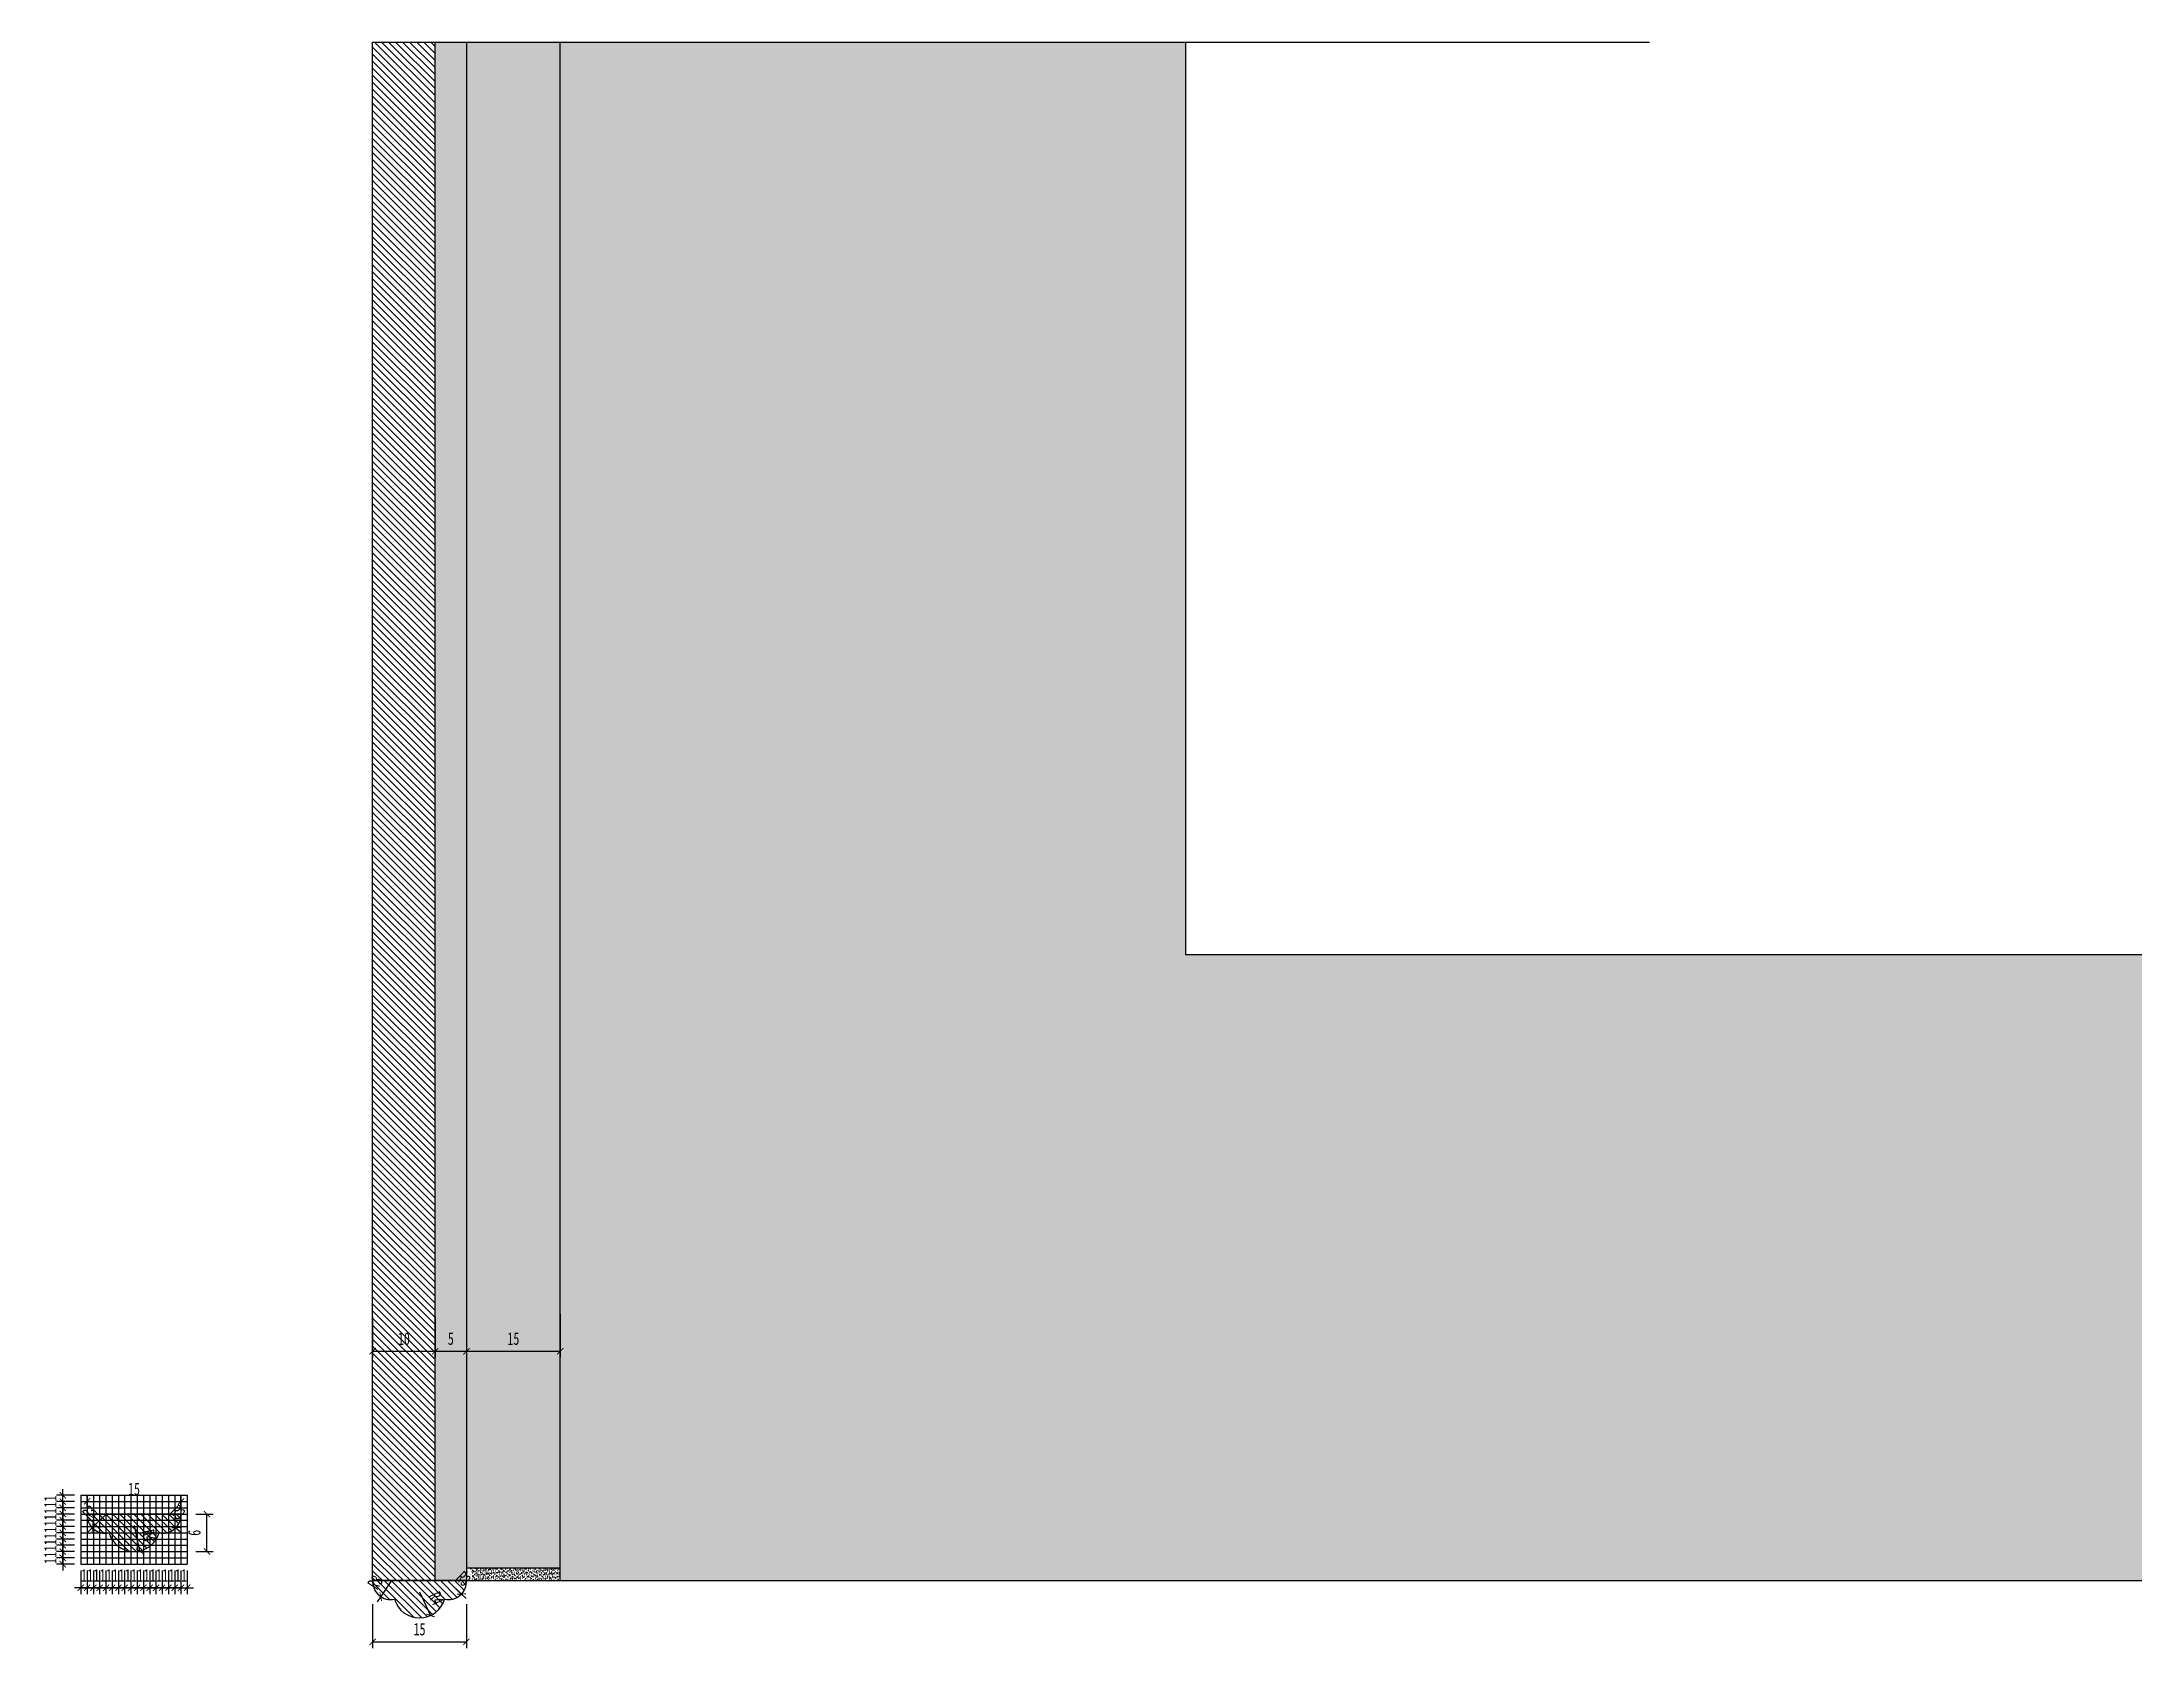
# Model space of a CAD drawing. Header units: millimetres. Extents: x 161920 to 181521, y -136232 to -127655.
# Drawn here: x 169614.1 to 169949.9, y -136229.3 to -135972.5 of the extents above; entities that cross this region are included whole.
import ezdxf

# ---------------------------------------------------------------- set-up
doc = ezdxf.new("R2010")
doc.units = ezdxf.units.MM
doc.header["$LTSCALE"] = 10
doc.header["$PDMODE"] = 3
for name, color, linetype in [('0BZ', 8, 'Continuous'), ('2TC', 8, 'Continuous'), ('4-Wide(立面宽线)', 4, 'Continuous'), ('A-土建墙（含管井、立管）', 6, 'Continuous'), ('P-完成面', 3, 'Continuous')]:
    doc.layers.add(name, color=color, linetype=linetype)
doc.styles.add('DIM', font='SimSun.ttf', dxfattribs={"width": 0.7})
doc.dimstyles.new('1', dxfattribs={"dimtxt": 2, "dimasz": 1, "dimexe": 1, "dimexo": 1, "dimgap": 1, "dimtad": 1, "dimdec": 0, "dimzin": 0, "dimdsep": 46, "dimtxsty": 'DIM', "dimblk": 'ARCHTICK', "dimcen": 0, "dimclrd": 5, "dimclre": 5, "dimclrt": 35, "dimadec": 0, "dimazin": 0, "dimtfac": 0.5, "dimtdec": 0, "dimtix": 1, "dimtmove": 2, "dimatfit": 2, "dimldrblk": 'A', "dimfxl": 0, "dimtolj": 1, "dimtzin": 0, "dimlwd": -1, "dimlwe": -1, "dimarcsym": 0})

msp = doc.modelspace()

# ---------------------------------------------------------------- blocks, each defined once
blk = doc.blocks.new('_ArchTick')
at = {"color": 0, "linetype": 'ByBlock', "const_width": 0.15}
blk.add_lwpolyline([(-0.5, -0.5), (0.5, 0.5)], dxfattribs=at)
blk = doc.blocks.new('*D402')
at = {"layer": '4-Wide(立面宽线)', "color": 5, "ltscale": 0.15}
for p, q in [((169666.98, -136176.35), (169666.98, -136182.84)), ((169676.98, -136176.35), (169676.98, -136182.84)), ((169666.98, -136181.84), (169676.98, -136181.84))]:
    blk.add_line(p, q, dxfattribs=at)
at = {"layer": 'Defpoints', "color": 0, "ltscale": 0.15}
for p in [(169666.98, -136175.35), (169676.98, -136175.35), (169676.98, -136181.84)]:
    blk.add_point(p, dxfattribs=at)
at = {"layer": '4-Wide(立面宽线)', "color": 5, "ltscale": 0.15, "rotation": 180}
blk.add_blockref('_ArchTick', (169666.98, -136181.84), dxfattribs=at)
at = {"layer": '4-Wide(立面宽线)', "color": 5, "ltscale": 0.15}
blk.add_blockref('_ArchTick', (169676.98, -136181.84), dxfattribs=at)
at = {"layer": '4-Wide(立面宽线)', "color": 35, "ltscale": 0.15, "insert": (169671.98, -136179.84), "char_height": 2, "attachment_point": 5, "style": 'DIM'}
blk.add_mtext('\\A1;10', dxfattribs=at)
blk = doc.blocks.new('A')
for p, q in [((-0.37, 0), (-2.13, 0)), ((-1.44, 1.15), (-1.09, 1.44)), ((-1.44, 1.15), (-0.37, 0)), ((-1.44, -1.15), (-0.37, 0)), ((-1.09, 1.44), (0, 0)), ((-1.09, -1.44), (0, 0)), ((-1.44, -1.15), (-1.09, -1.44))]:
    blk.add_line(p, q)
for points in [[(-1.44, 1.15), (-1.09, 1.44), (-0.37, 0), (0, 0)], [(-1.44, -1.15), (-1.09, -1.44), (-0.37, 0), (0, 0)]]:
    blk.add_solid(points)
blk = doc.blocks.new('*D403')
at = {"layer": '4-Wide(立面宽线)', "color": 5, "ltscale": 0.15}
for p, q in [((169676.98, -136176.35), (169676.98, -136182.84)), ((169681.98, -136175.84), (169681.98, -136182.84)), ((169676.98, -136181.84), (169681.98, -136181.84))]:
    blk.add_line(p, q, dxfattribs=at)
at = {"layer": 'Defpoints', "color": 0, "ltscale": 0.15}
for p in [(169676.98, -136175.35), (169681.98, -136172.49), (169681.98, -136181.84)]:
    blk.add_point(p, dxfattribs=at)
at = {"layer": '4-Wide(立面宽线)', "color": 5, "ltscale": 0.15, "rotation": 180}
blk.add_blockref('_ArchTick', (169676.98, -136181.84), dxfattribs=at)
at = {"layer": '4-Wide(立面宽线)', "color": 5, "ltscale": 0.15}
blk.add_blockref('_ArchTick', (169681.98, -136181.84), dxfattribs=at)
at = {"layer": '4-Wide(立面宽线)', "color": 35, "ltscale": 0.15, "insert": (169679.48, -136179.84), "char_height": 2, "attachment_point": 5, "style": 'DIM'}
blk.add_mtext('\\A1;5', dxfattribs=at)
blk = doc.blocks.new('*D404')
at = {"layer": '4-Wide(立面宽线)', "color": 5, "ltscale": 0.15}
for p, q in [((169681.98, -136175.84), (169681.98, -136182.84)), ((169696.98, -136175.84), (169696.98, -136182.84)), ((169681.98, -136181.84), (169696.98, -136181.84))]:
    blk.add_line(p, q, dxfattribs=at)
at = {"layer": 'Defpoints', "color": 0, "ltscale": 0.15}
for p in [(169696.98, -136170.8, 0), (169681.98, -136172.49), (169696.98, -136181.84)]:
    blk.add_point(p, dxfattribs=at)
at = {"layer": '4-Wide(立面宽线)', "color": 5, "ltscale": 0.15, "rotation": 180}
blk.add_blockref('_ArchTick', (169681.98, -136181.84), dxfattribs=at)
at = {"layer": '4-Wide(立面宽线)', "color": 5, "ltscale": 0.15}
blk.add_blockref('_ArchTick', (169696.98, -136181.84), dxfattribs=at)
at = {"layer": '4-Wide(立面宽线)', "color": 35, "ltscale": 0.15, "insert": (169689.48, -136179.84), "char_height": 2, "attachment_point": 5, "style": 'DIM'}
blk.add_mtext('\\A1;15', dxfattribs=at)
blk = doc.blocks.new('*D405')
at = {"layer": '4-Wide(立面宽线)', "color": 5, "ltscale": 0.15}
blk.add_line((169674.48, -136220.33), (169676.25, -136224.1), dxfattribs=at)
at = {"layer": 'Defpoints', "color": 0, "ltscale": 0.15}
for p in [(169674.48, -136220.33), (169676.25, -136224.1)]:
    blk.add_point(p, dxfattribs=at)
at = {"layer": '4-Wide(立面宽线)', "color": 5, "ltscale": 0.15, "rotation": 295.1565885742826}
blk.add_blockref('_ArchTick', (169676.25, -136224.1), dxfattribs=at)
at = {"layer": '4-Wide(立面宽线)', "color": 35, "ltscale": 0.15, "insert": (169677.17, -136221.36), "char_height": 2, "attachment_point": 5, "rotation": 295.1566, "style": 'DIM'}
blk.add_mtext('\\A1;R4', dxfattribs=at)
blk = doc.blocks.new('*D406')
at = {"layer": '4-Wide(立面宽线)', "color": 5, "ltscale": 0.15}
for p, q in [((169679.09, -136218.67), (169681.19, -136220.66)), ((169681.19, -136220.66), (169681.91, -136221.35))]:
    blk.add_line(p, q, dxfattribs=at)
at = {"layer": 'Defpoints', "color": 0, "ltscale": 0.15}
for p in [(169679.09, -136218.67), (169681.19, -136220.66)]:
    blk.add_point(p, dxfattribs=at)
at = {"layer": '4-Wide(立面宽线)', "color": 5, "ltscale": 0.15, "rotation": 136.3955925820161}
blk.add_blockref('_ArchTick', (169681.19, -136220.66), dxfattribs=at)
at = {"layer": '4-Wide(立面宽线)', "color": 35, "ltscale": 0.15, "insert": (169681.52, -136218.22), "char_height": 2, "attachment_point": 5, "rotation": 316.3956, "style": 'DIM'}
blk.add_mtext('\\A1;R3', dxfattribs=at)
blk = doc.blocks.new('*D407')
at = {"layer": '4-Wide(立面宽线)', "color": 5, "ltscale": 0.15}
for p, q in [((169669.87, -136218.67), (169668.27, -136221.08)), ((169668.27, -136221.08), (169667.72, -136221.92))]:
    blk.add_line(p, q, dxfattribs=at)
at = {"layer": 'Defpoints', "color": 0, "ltscale": 0.15}
for p in [(169669.87, -136218.67), (169668.27, -136221.08)]:
    blk.add_point(p, dxfattribs=at)
at = {"layer": '4-Wide(立面宽线)', "color": 5, "ltscale": 0.15, "rotation": 56.58104784429342}
blk.add_blockref('_ArchTick', (169668.27, -136221.08), dxfattribs=at)
at = {"layer": '4-Wide(立面宽线)', "color": 35, "ltscale": 0.15, "insert": (169667.4, -136218.77), "char_height": 2, "attachment_point": 5, "rotation": 56.581, "style": 'DIM'}
blk.add_mtext('\\A1;R3', dxfattribs=at)
blk = doc.blocks.new('*D408')
at = {"layer": '4-Wide(立面宽线)', "color": 5, "ltscale": 0.15}
for p, q in [((169666.98, -136222.29), (169666.98, -136229.29)), ((169681.98, -136222.29), (169681.98, -136229.29)), ((169666.98, -136228.29), (169681.98, -136228.29))]:
    blk.add_line(p, q, dxfattribs=at)
at = {"layer": 'Defpoints', "color": 0, "ltscale": 0.15}
for p in [(169666.98, -136218.49), (169681.98, -136218.49), (169681.98, -136228.29)]:
    blk.add_point(p, dxfattribs=at)
at = {"layer": '4-Wide(立面宽线)', "color": 5, "ltscale": 0.15, "rotation": 180}
blk.add_blockref('_ArchTick', (169666.98, -136228.29), dxfattribs=at)
at = {"layer": '4-Wide(立面宽线)', "color": 5, "ltscale": 0.15}
blk.add_blockref('_ArchTick', (169681.98, -136228.29), dxfattribs=at)
at = {"layer": '4-Wide(立面宽线)', "color": 35, "ltscale": 0.15, "insert": (169674.48, -136226.29), "char_height": 2, "attachment_point": 5, "style": 'DIM'}
blk.add_mtext('\\A1;15', dxfattribs=at)
blk = doc.blocks.new('*D409')
at = {"layer": '4-Wide(立面宽线)', "color": 5, "ltscale": 0.15}
for p, q in [((169620.33, -136216.87), (169620.33, -136220.66)), ((169621.33, -136216.87), (169621.33, -136220.66)), ((169620.33, -136219.66), (169619.33, -136219.66)), ((169620.33, -136219.66), (169621.33, -136219.66)), ((169621.33, -136219.66), (169622.33, -136219.66))]:
    blk.add_line(p, q, dxfattribs=at)
at = {"layer": 'Defpoints', "color": 0, "ltscale": 0.15}
for p in [(169620.33, -136215.87), (169621.33, -136215.87), (169621.33, -136219.66)]:
    blk.add_point(p, dxfattribs=at)
at = {"layer": '4-Wide(立面宽线)', "color": 5, "ltscale": 0.15}
blk.add_blockref('_ArchTick', (169620.33, -136219.66), dxfattribs=at)
at = {"layer": '4-Wide(立面宽线)', "color": 5, "ltscale": 0.15, "rotation": 180}
blk.add_blockref('_ArchTick', (169621.33, -136219.66), dxfattribs=at)
at = {"layer": '4-Wide(立面宽线)', "color": 35, "ltscale": 0.15, "insert": (169620.83, -136217.66), "char_height": 2, "attachment_point": 5, "style": 'DIM'}
blk.add_mtext('\\A1;1', dxfattribs=at)
blk = doc.blocks.new('*D410')
at = {"layer": '4-Wide(立面宽线)', "color": 5, "ltscale": 0.15}
for p, q in [((169621.33, -136216.87), (169621.33, -136220.66)), ((169622.33, -136216.87), (169622.33, -136220.66)), ((169621.33, -136219.66), (169620.33, -136219.66)), ((169621.33, -136219.66), (169622.33, -136219.66)), ((169622.33, -136219.66), (169623.33, -136219.66))]:
    blk.add_line(p, q, dxfattribs=at)
at = {"layer": 'Defpoints', "color": 0, "ltscale": 0.15}
for p in [(169621.33, -136215.87), (169622.33, -136215.87), (169622.33, -136219.66)]:
    blk.add_point(p, dxfattribs=at)
at = {"layer": '4-Wide(立面宽线)', "color": 5, "ltscale": 0.15}
blk.add_blockref('_ArchTick', (169621.33, -136219.66), dxfattribs=at)
at = {"layer": '4-Wide(立面宽线)', "color": 5, "ltscale": 0.15, "rotation": 180}
blk.add_blockref('_ArchTick', (169622.33, -136219.66), dxfattribs=at)
at = {"layer": '4-Wide(立面宽线)', "color": 35, "ltscale": 0.15, "insert": (169621.83, -136217.66), "char_height": 2, "attachment_point": 5, "style": 'DIM'}
blk.add_mtext('\\A1;1', dxfattribs=at)
blk = doc.blocks.new('*D411')
at = {"layer": '4-Wide(立面宽线)', "color": 5, "ltscale": 0.15}
for p, q in [((169622.33, -136216.87), (169622.33, -136220.66)), ((169623.33, -136216.87), (169623.33, -136220.66)), ((169622.33, -136219.66), (169621.33, -136219.66)), ((169622.33, -136219.66), (169623.33, -136219.66)), ((169623.33, -136219.66), (169624.33, -136219.66))]:
    blk.add_line(p, q, dxfattribs=at)
at = {"layer": 'Defpoints', "color": 0, "ltscale": 0.15}
for p in [(169622.33, -136215.87), (169623.33, -136215.87), (169623.33, -136219.66)]:
    blk.add_point(p, dxfattribs=at)
at = {"layer": '4-Wide(立面宽线)', "color": 5, "ltscale": 0.15}
blk.add_blockref('_ArchTick', (169622.33, -136219.66), dxfattribs=at)
at = {"layer": '4-Wide(立面宽线)', "color": 5, "ltscale": 0.15, "rotation": 180}
blk.add_blockref('_ArchTick', (169623.33, -136219.66), dxfattribs=at)
at = {"layer": '4-Wide(立面宽线)', "color": 35, "ltscale": 0.15, "insert": (169622.83, -136217.66), "char_height": 2, "attachment_point": 5, "style": 'DIM'}
blk.add_mtext('\\A1;1', dxfattribs=at)
blk = doc.blocks.new('*D412')
at = {"layer": '4-Wide(立面宽线)', "color": 5, "ltscale": 0.15}
for p, q in [((169623.33, -136216.87), (169623.33, -136220.66)), ((169624.33, -136216.87), (169624.33, -136220.66)), ((169623.33, -136219.66), (169622.33, -136219.66)), ((169623.33, -136219.66), (169624.33, -136219.66)), ((169624.33, -136219.66), (169625.33, -136219.66))]:
    blk.add_line(p, q, dxfattribs=at)
at = {"layer": 'Defpoints', "color": 0, "ltscale": 0.15}
for p in [(169623.33, -136215.87), (169624.33, -136215.87), (169624.33, -136219.66)]:
    blk.add_point(p, dxfattribs=at)
at = {"layer": '4-Wide(立面宽线)', "color": 5, "ltscale": 0.15}
blk.add_blockref('_ArchTick', (169623.33, -136219.66), dxfattribs=at)
at = {"layer": '4-Wide(立面宽线)', "color": 5, "ltscale": 0.15, "rotation": 180}
blk.add_blockref('_ArchTick', (169624.33, -136219.66), dxfattribs=at)
at = {"layer": '4-Wide(立面宽线)', "color": 35, "ltscale": 0.15, "insert": (169623.83, -136217.66), "char_height": 2, "attachment_point": 5, "style": 'DIM'}
blk.add_mtext('\\A1;1', dxfattribs=at)
blk = doc.blocks.new('*D413')
at = {"layer": '4-Wide(立面宽线)', "color": 5, "ltscale": 0.15}
for p, q in [((169624.33, -136216.87), (169624.33, -136220.66)), ((169625.33, -136216.87), (169625.33, -136220.66)), ((169624.33, -136219.66), (169623.33, -136219.66)), ((169624.33, -136219.66), (169625.33, -136219.66)), ((169625.33, -136219.66), (169626.33, -136219.66))]:
    blk.add_line(p, q, dxfattribs=at)
at = {"layer": 'Defpoints', "color": 0, "ltscale": 0.15}
for p in [(169624.33, -136215.87), (169625.33, -136215.87), (169625.33, -136219.66)]:
    blk.add_point(p, dxfattribs=at)
at = {"layer": '4-Wide(立面宽线)', "color": 5, "ltscale": 0.15}
blk.add_blockref('_ArchTick', (169624.33, -136219.66), dxfattribs=at)
at = {"layer": '4-Wide(立面宽线)', "color": 5, "ltscale": 0.15, "rotation": 180}
blk.add_blockref('_ArchTick', (169625.33, -136219.66), dxfattribs=at)
at = {"layer": '4-Wide(立面宽线)', "color": 35, "ltscale": 0.15, "insert": (169624.83, -136217.66), "char_height": 2, "attachment_point": 5, "style": 'DIM'}
blk.add_mtext('\\A1;1', dxfattribs=at)
blk = doc.blocks.new('*D414')
at = {"layer": '4-Wide(立面宽线)', "color": 5, "ltscale": 0.15}
for p, q in [((169625.33, -136216.87), (169625.33, -136220.66)), ((169626.33, -136216.87), (169626.33, -136220.66)), ((169625.33, -136219.66), (169624.33, -136219.66)), ((169625.33, -136219.66), (169626.33, -136219.66)), ((169626.33, -136219.66), (169627.33, -136219.66))]:
    blk.add_line(p, q, dxfattribs=at)
at = {"layer": 'Defpoints', "color": 0, "ltscale": 0.15}
for p in [(169625.33, -136215.87), (169626.33, -136215.87), (169626.33, -136219.66)]:
    blk.add_point(p, dxfattribs=at)
at = {"layer": '4-Wide(立面宽线)', "color": 5, "ltscale": 0.15}
blk.add_blockref('_ArchTick', (169625.33, -136219.66), dxfattribs=at)
at = {"layer": '4-Wide(立面宽线)', "color": 5, "ltscale": 0.15, "rotation": 180}
blk.add_blockref('_ArchTick', (169626.33, -136219.66), dxfattribs=at)
at = {"layer": '4-Wide(立面宽线)', "color": 35, "ltscale": 0.15, "insert": (169625.83, -136217.66), "char_height": 2, "attachment_point": 5, "style": 'DIM'}
blk.add_mtext('\\A1;1', dxfattribs=at)
blk = doc.blocks.new('*D415')
at = {"layer": '4-Wide(立面宽线)', "color": 5, "ltscale": 0.15}
for p, q in [((169626.33, -136216.87), (169626.33, -136220.66)), ((169627.33, -136216.87), (169627.33, -136220.66)), ((169626.33, -136219.66), (169625.33, -136219.66)), ((169626.33, -136219.66), (169627.33, -136219.66)), ((169627.33, -136219.66), (169628.33, -136219.66))]:
    blk.add_line(p, q, dxfattribs=at)
at = {"layer": 'Defpoints', "color": 0, "ltscale": 0.15}
for p in [(169626.33, -136215.87), (169627.33, -136215.87), (169627.33, -136219.66)]:
    blk.add_point(p, dxfattribs=at)
at = {"layer": '4-Wide(立面宽线)', "color": 5, "ltscale": 0.15}
blk.add_blockref('_ArchTick', (169626.33, -136219.66), dxfattribs=at)
at = {"layer": '4-Wide(立面宽线)', "color": 5, "ltscale": 0.15, "rotation": 180}
blk.add_blockref('_ArchTick', (169627.33, -136219.66), dxfattribs=at)
at = {"layer": '4-Wide(立面宽线)', "color": 35, "ltscale": 0.15, "insert": (169626.83, -136217.66), "char_height": 2, "attachment_point": 5, "style": 'DIM'}
blk.add_mtext('\\A1;1', dxfattribs=at)
blk = doc.blocks.new('*D416')
at = {"layer": '4-Wide(立面宽线)', "color": 5, "ltscale": 0.15}
for p, q in [((169627.33, -136216.87), (169627.33, -136220.66)), ((169628.33, -136216.87), (169628.33, -136220.66)), ((169627.33, -136219.66), (169626.33, -136219.66)), ((169627.33, -136219.66), (169628.33, -136219.66)), ((169628.33, -136219.66), (169629.33, -136219.66))]:
    blk.add_line(p, q, dxfattribs=at)
at = {"layer": 'Defpoints', "color": 0, "ltscale": 0.15}
for p in [(169627.33, -136215.87), (169628.33, -136215.87), (169628.33, -136219.66)]:
    blk.add_point(p, dxfattribs=at)
at = {"layer": '4-Wide(立面宽线)', "color": 5, "ltscale": 0.15}
blk.add_blockref('_ArchTick', (169627.33, -136219.66), dxfattribs=at)
at = {"layer": '4-Wide(立面宽线)', "color": 5, "ltscale": 0.15, "rotation": 180}
blk.add_blockref('_ArchTick', (169628.33, -136219.66), dxfattribs=at)
at = {"layer": '4-Wide(立面宽线)', "color": 35, "ltscale": 0.15, "insert": (169627.83, -136217.66), "char_height": 2, "attachment_point": 5, "style": 'DIM'}
blk.add_mtext('\\A1;1', dxfattribs=at)
blk = doc.blocks.new('*D417')
at = {"layer": '4-Wide(立面宽线)', "color": 5, "ltscale": 0.15}
for p, q in [((169628.33, -136216.87), (169628.33, -136220.66)), ((169629.33, -136216.87), (169629.33, -136220.66)), ((169628.33, -136219.66), (169627.33, -136219.66)), ((169628.33, -136219.66), (169629.33, -136219.66)), ((169629.33, -136219.66), (169630.33, -136219.66))]:
    blk.add_line(p, q, dxfattribs=at)
at = {"layer": 'Defpoints', "color": 0, "ltscale": 0.15}
for p in [(169628.33, -136215.87), (169629.33, -136215.87), (169629.33, -136219.66)]:
    blk.add_point(p, dxfattribs=at)
at = {"layer": '4-Wide(立面宽线)', "color": 5, "ltscale": 0.15}
blk.add_blockref('_ArchTick', (169628.33, -136219.66), dxfattribs=at)
at = {"layer": '4-Wide(立面宽线)', "color": 5, "ltscale": 0.15, "rotation": 180}
blk.add_blockref('_ArchTick', (169629.33, -136219.66), dxfattribs=at)
at = {"layer": '4-Wide(立面宽线)', "color": 35, "ltscale": 0.15, "insert": (169628.83, -136217.66), "char_height": 2, "attachment_point": 5, "style": 'DIM'}
blk.add_mtext('\\A1;1', dxfattribs=at)
blk = doc.blocks.new('*D418')
at = {"layer": '4-Wide(立面宽线)', "color": 5, "ltscale": 0.15}
for p, q in [((169629.33, -136216.87), (169629.33, -136220.66)), ((169630.33, -136216.87), (169630.33, -136220.66)), ((169629.33, -136219.66), (169628.33, -136219.66)), ((169629.33, -136219.66), (169630.33, -136219.66)), ((169630.33, -136219.66), (169631.33, -136219.66))]:
    blk.add_line(p, q, dxfattribs=at)
at = {"layer": 'Defpoints', "color": 0, "ltscale": 0.15}
for p in [(169629.33, -136215.87), (169630.33, -136215.87), (169630.33, -136219.66)]:
    blk.add_point(p, dxfattribs=at)
at = {"layer": '4-Wide(立面宽线)', "color": 5, "ltscale": 0.15}
blk.add_blockref('_ArchTick', (169629.33, -136219.66), dxfattribs=at)
at = {"layer": '4-Wide(立面宽线)', "color": 5, "ltscale": 0.15, "rotation": 180}
blk.add_blockref('_ArchTick', (169630.33, -136219.66), dxfattribs=at)
at = {"layer": '4-Wide(立面宽线)', "color": 35, "ltscale": 0.15, "insert": (169629.83, -136217.66), "char_height": 2, "attachment_point": 5, "style": 'DIM'}
blk.add_mtext('\\A1;1', dxfattribs=at)
blk = doc.blocks.new('*D419')
at = {"layer": '4-Wide(立面宽线)', "color": 5, "ltscale": 0.15}
for p, q in [((169630.33, -136216.87), (169630.33, -136220.66)), ((169631.33, -136216.87), (169631.33, -136220.66)), ((169630.33, -136219.66), (169629.33, -136219.66)), ((169630.33, -136219.66), (169631.33, -136219.66)), ((169631.33, -136219.66), (169632.33, -136219.66))]:
    blk.add_line(p, q, dxfattribs=at)
at = {"layer": 'Defpoints', "color": 0, "ltscale": 0.15}
for p in [(169630.33, -136215.87), (169631.33, -136215.87), (169631.33, -136219.66)]:
    blk.add_point(p, dxfattribs=at)
at = {"layer": '4-Wide(立面宽线)', "color": 5, "ltscale": 0.15}
blk.add_blockref('_ArchTick', (169630.33, -136219.66), dxfattribs=at)
at = {"layer": '4-Wide(立面宽线)', "color": 5, "ltscale": 0.15, "rotation": 180}
blk.add_blockref('_ArchTick', (169631.33, -136219.66), dxfattribs=at)
at = {"layer": '4-Wide(立面宽线)', "color": 35, "ltscale": 0.15, "insert": (169630.83, -136217.66), "char_height": 2, "attachment_point": 5, "style": 'DIM'}
blk.add_mtext('\\A1;1', dxfattribs=at)
blk = doc.blocks.new('*D420')
at = {"layer": '4-Wide(立面宽线)', "color": 5, "ltscale": 0.15}
for p, q in [((169631.33, -136216.87), (169631.33, -136220.66)), ((169632.33, -136216.87), (169632.33, -136220.66)), ((169631.33, -136219.66), (169630.33, -136219.66)), ((169631.33, -136219.66), (169632.33, -136219.66)), ((169632.33, -136219.66), (169633.33, -136219.66))]:
    blk.add_line(p, q, dxfattribs=at)
at = {"layer": 'Defpoints', "color": 0, "ltscale": 0.15}
for p in [(169631.33, -136215.87), (169632.33, -136215.87), (169632.33, -136219.66)]:
    blk.add_point(p, dxfattribs=at)
at = {"layer": '4-Wide(立面宽线)', "color": 5, "ltscale": 0.15}
blk.add_blockref('_ArchTick', (169631.33, -136219.66), dxfattribs=at)
at = {"layer": '4-Wide(立面宽线)', "color": 5, "ltscale": 0.15, "rotation": 180}
blk.add_blockref('_ArchTick', (169632.33, -136219.66), dxfattribs=at)
at = {"layer": '4-Wide(立面宽线)', "color": 35, "ltscale": 0.15, "insert": (169631.83, -136217.66), "char_height": 2, "attachment_point": 5, "style": 'DIM'}
blk.add_mtext('\\A1;1', dxfattribs=at)
blk = doc.blocks.new('*D421')
at = {"layer": '4-Wide(立面宽线)', "color": 5, "ltscale": 0.15}
for p, q in [((169632.33, -136216.87), (169632.33, -136220.66)), ((169633.33, -136216.87), (169633.33, -136220.66)), ((169632.33, -136219.66), (169631.33, -136219.66)), ((169632.33, -136219.66), (169633.33, -136219.66)), ((169633.33, -136219.66), (169634.33, -136219.66))]:
    blk.add_line(p, q, dxfattribs=at)
at = {"layer": 'Defpoints', "color": 0, "ltscale": 0.15}
for p in [(169632.33, -136215.87), (169633.33, -136215.87), (169633.33, -136219.66)]:
    blk.add_point(p, dxfattribs=at)
at = {"layer": '4-Wide(立面宽线)', "color": 5, "ltscale": 0.15}
blk.add_blockref('_ArchTick', (169632.33, -136219.66), dxfattribs=at)
at = {"layer": '4-Wide(立面宽线)', "color": 5, "ltscale": 0.15, "rotation": 180}
blk.add_blockref('_ArchTick', (169633.33, -136219.66), dxfattribs=at)
at = {"layer": '4-Wide(立面宽线)', "color": 35, "ltscale": 0.15, "insert": (169632.83, -136217.66), "char_height": 2, "attachment_point": 5, "style": 'DIM'}
blk.add_mtext('\\A1;1', dxfattribs=at)
blk = doc.blocks.new('*D422')
at = {"layer": '4-Wide(立面宽线)', "color": 5, "ltscale": 0.15}
for p, q in [((169633.33, -136216.87), (169633.33, -136220.66)), ((169634.33, -136216.87), (169634.33, -136220.66)), ((169633.33, -136219.66), (169632.33, -136219.66)), ((169633.33, -136219.66), (169634.33, -136219.66)), ((169634.33, -136219.66), (169635.33, -136219.66))]:
    blk.add_line(p, q, dxfattribs=at)
at = {"layer": 'Defpoints', "color": 0, "ltscale": 0.15}
for p in [(169633.33, -136215.87), (169634.33, -136215.87), (169634.33, -136219.66)]:
    blk.add_point(p, dxfattribs=at)
at = {"layer": '4-Wide(立面宽线)', "color": 5, "ltscale": 0.15}
blk.add_blockref('_ArchTick', (169633.33, -136219.66), dxfattribs=at)
at = {"layer": '4-Wide(立面宽线)', "color": 5, "ltscale": 0.15, "rotation": 180}
blk.add_blockref('_ArchTick', (169634.33, -136219.66), dxfattribs=at)
at = {"layer": '4-Wide(立面宽线)', "color": 35, "ltscale": 0.15, "insert": (169633.83, -136217.66), "char_height": 2, "attachment_point": 5, "style": 'DIM'}
blk.add_mtext('\\A1;1', dxfattribs=at)
blk = doc.blocks.new('*D423')
at = {"layer": '4-Wide(立面宽线)', "color": 5, "ltscale": 0.15}
for p, q in [((169634.33, -136216.87), (169634.33, -136220.66)), ((169635.33, -136216.87), (169635.33, -136220.66)), ((169634.33, -136219.66), (169633.33, -136219.66)), ((169634.33, -136219.66), (169635.33, -136219.66)), ((169635.33, -136219.66), (169636.33, -136219.66))]:
    blk.add_line(p, q, dxfattribs=at)
at = {"layer": 'Defpoints', "color": 0, "ltscale": 0.15}
for p in [(169634.33, -136215.87), (169635.33, -136215.87), (169635.33, -136219.66)]:
    blk.add_point(p, dxfattribs=at)
at = {"layer": '4-Wide(立面宽线)', "color": 5, "ltscale": 0.15}
blk.add_blockref('_ArchTick', (169634.33, -136219.66), dxfattribs=at)
at = {"layer": '4-Wide(立面宽线)', "color": 5, "ltscale": 0.15, "rotation": 180}
blk.add_blockref('_ArchTick', (169635.33, -136219.66), dxfattribs=at)
at = {"layer": '4-Wide(立面宽线)', "color": 35, "ltscale": 0.15, "insert": (169634.83, -136217.66), "char_height": 2, "attachment_point": 5, "style": 'DIM'}
blk.add_mtext('\\A1;1', dxfattribs=at)
blk = doc.blocks.new('*D424')
at = {"layer": '4-Wide(立面宽线)', "color": 5, "ltscale": 0.15}
for p, q in [((169635.33, -136216.87), (169635.33, -136220.66)), ((169636.33, -136216.87), (169636.33, -136220.66)), ((169635.33, -136219.66), (169634.33, -136219.66)), ((169635.33, -136219.66), (169636.33, -136219.66)), ((169636.33, -136219.66), (169637.33, -136219.66))]:
    blk.add_line(p, q, dxfattribs=at)
at = {"layer": 'Defpoints', "color": 0, "ltscale": 0.15}
for p in [(169635.33, -136215.87), (169636.33, -136215.87), (169636.33, -136219.66)]:
    blk.add_point(p, dxfattribs=at)
at = {"layer": '4-Wide(立面宽线)', "color": 5, "ltscale": 0.15}
blk.add_blockref('_ArchTick', (169635.33, -136219.66), dxfattribs=at)
at = {"layer": '4-Wide(立面宽线)', "color": 5, "ltscale": 0.15, "rotation": 180}
blk.add_blockref('_ArchTick', (169636.33, -136219.66), dxfattribs=at)
at = {"layer": '4-Wide(立面宽线)', "color": 35, "ltscale": 0.15, "insert": (169635.83, -136217.66), "char_height": 2, "attachment_point": 5, "style": 'DIM'}
blk.add_mtext('\\A1;1', dxfattribs=at)
blk = doc.blocks.new('*D425')
at = {"layer": '4-Wide(立面宽线)', "color": 5, "ltscale": 0.15}
for p, q in [((169636.33, -136216.87), (169636.33, -136220.66)), ((169637.33, -136216.87), (169637.33, -136220.66)), ((169636.33, -136219.66), (169635.33, -136219.66)), ((169636.33, -136219.66), (169637.33, -136219.66)), ((169637.33, -136219.66), (169638.33, -136219.66))]:
    blk.add_line(p, q, dxfattribs=at)
at = {"layer": 'Defpoints', "color": 0, "ltscale": 0.15}
for p in [(169636.33, -136215.87), (169637.33, -136215.87), (169637.33, -136219.66)]:
    blk.add_point(p, dxfattribs=at)
at = {"layer": '4-Wide(立面宽线)', "color": 5, "ltscale": 0.15}
blk.add_blockref('_ArchTick', (169636.33, -136219.66), dxfattribs=at)
at = {"layer": '4-Wide(立面宽线)', "color": 5, "ltscale": 0.15, "rotation": 180}
blk.add_blockref('_ArchTick', (169637.33, -136219.66), dxfattribs=at)
at = {"layer": '4-Wide(立面宽线)', "color": 35, "ltscale": 0.15, "insert": (169636.83, -136217.66), "char_height": 2, "attachment_point": 5, "style": 'DIM'}
blk.add_mtext('\\A1;1', dxfattribs=at)
blk = doc.blocks.new('*D426')
at = {"layer": '4-Wide(立面宽线)', "color": 5, "ltscale": 0.15}
for p, q in [((169619.33, -136214.87), (169616.43, -136214.87)), ((169617.43, -136214.87), (169617.43, -136213.87)), ((169617.43, -136215.87), (169617.43, -136214.87)), ((169619.33, -136215.87), (169616.43, -136215.87)), ((169617.43, -136215.87), (169617.43, -136216.87))]:
    blk.add_line(p, q, dxfattribs=at)
at = {"layer": 'Defpoints', "color": 0, "ltscale": 0.15}
for p in [(169617.43, -136214.87), (169620.33, -136214.87), (169620.33, -136215.87)]:
    blk.add_point(p, dxfattribs=at)
at = {"layer": '4-Wide(立面宽线)', "color": 5, "ltscale": 0.15}
for p, rotation in [((169617.43, -136214.87), 270), ((169617.43, -136215.87), 90)]:
    blk.add_blockref('_ArchTick', p, dxfattribs=dict(at, rotation=rotation))
at = {"layer": '4-Wide(立面宽线)', "color": 35, "ltscale": 0.15, "insert": (169615.43, -136215.37), "char_height": 2, "attachment_point": 5, "rotation": 90, "style": 'DIM'}
blk.add_mtext('\\A1;1', dxfattribs=at)
blk = doc.blocks.new('*D427')
at = {"layer": '4-Wide(立面宽线)', "color": 5, "ltscale": 0.15}
for p, q in [((169619.33, -136213.87), (169616.43, -136213.87)), ((169619.33, -136214.87), (169616.43, -136214.87)), ((169617.43, -136213.87), (169617.43, -136212.87)), ((169617.43, -136214.87), (169617.43, -136213.87)), ((169617.43, -136214.87), (169617.43, -136215.87))]:
    blk.add_line(p, q, dxfattribs=at)
at = {"layer": 'Defpoints', "color": 0, "ltscale": 0.15}
for p in [(169617.43, -136213.87), (169620.33, -136213.87), (169620.33, -136214.87)]:
    blk.add_point(p, dxfattribs=at)
at = {"layer": '4-Wide(立面宽线)', "color": 5, "ltscale": 0.15}
for p, rotation in [((169617.43, -136213.87), 270), ((169617.43, -136214.87), 90)]:
    blk.add_blockref('_ArchTick', p, dxfattribs=dict(at, rotation=rotation))
at = {"layer": '4-Wide(立面宽线)', "color": 35, "ltscale": 0.15, "insert": (169615.43, -136214.37), "char_height": 2, "attachment_point": 5, "rotation": 90, "style": 'DIM'}
blk.add_mtext('\\A1;1', dxfattribs=at)
blk = doc.blocks.new('*D428')
at = {"layer": '4-Wide(立面宽线)', "color": 5, "ltscale": 0.15}
for p, q in [((169617.43, -136212.87), (169617.43, -136211.87)), ((169619.33, -136212.87), (169616.43, -136212.87)), ((169619.33, -136213.87), (169616.43, -136213.87)), ((169617.43, -136213.87), (169617.43, -136212.87)), ((169617.43, -136213.87), (169617.43, -136214.87))]:
    blk.add_line(p, q, dxfattribs=at)
at = {"layer": 'Defpoints', "color": 0, "ltscale": 0.15}
for p in [(169617.43, -136212.87), (169620.33, -136212.87), (169620.33, -136213.87)]:
    blk.add_point(p, dxfattribs=at)
at = {"layer": '4-Wide(立面宽线)', "color": 5, "ltscale": 0.15}
for p, rotation in [((169617.43, -136212.87), 270), ((169617.43, -136213.87), 90)]:
    blk.add_blockref('_ArchTick', p, dxfattribs=dict(at, rotation=rotation))
at = {"layer": '4-Wide(立面宽线)', "color": 35, "ltscale": 0.15, "insert": (169615.43, -136213.37), "char_height": 2, "attachment_point": 5, "rotation": 90, "style": 'DIM'}
blk.add_mtext('\\A1;1', dxfattribs=at)
blk = doc.blocks.new('*D429')
at = {"layer": '4-Wide(立面宽线)', "color": 5, "ltscale": 0.15}
for p, q in [((169619.33, -136211.87), (169616.43, -136211.87)), ((169617.43, -136211.87), (169617.43, -136210.87)), ((169617.43, -136212.87), (169617.43, -136211.87)), ((169619.33, -136212.87), (169616.43, -136212.87)), ((169617.43, -136212.87), (169617.43, -136213.87))]:
    blk.add_line(p, q, dxfattribs=at)
at = {"layer": 'Defpoints', "color": 0, "ltscale": 0.15}
for p in [(169617.43, -136211.87), (169620.33, -136211.87), (169620.33, -136212.87)]:
    blk.add_point(p, dxfattribs=at)
at = {"layer": '4-Wide(立面宽线)', "color": 5, "ltscale": 0.15}
for p, rotation in [((169617.43, -136211.87), 270), ((169617.43, -136212.87), 90)]:
    blk.add_blockref('_ArchTick', p, dxfattribs=dict(at, rotation=rotation))
at = {"layer": '4-Wide(立面宽线)', "color": 35, "ltscale": 0.15, "insert": (169615.43, -136212.37), "char_height": 2, "attachment_point": 5, "rotation": 90, "style": 'DIM'}
blk.add_mtext('\\A1;1', dxfattribs=at)
blk = doc.blocks.new('*D430')
at = {"layer": '4-Wide(立面宽线)', "color": 5, "ltscale": 0.15}
for p, q in [((169619.33, -136210.87), (169616.43, -136210.87)), ((169619.33, -136211.87), (169616.43, -136211.87)), ((169617.43, -136210.87), (169617.43, -136209.87)), ((169617.43, -136211.87), (169617.43, -136210.87)), ((169617.43, -136211.87), (169617.43, -136212.87))]:
    blk.add_line(p, q, dxfattribs=at)
at = {"layer": 'Defpoints', "color": 0, "ltscale": 0.15}
for p in [(169617.43, -136210.87), (169620.33, -136210.87), (169620.33, -136211.87)]:
    blk.add_point(p, dxfattribs=at)
at = {"layer": '4-Wide(立面宽线)', "color": 5, "ltscale": 0.15}
for p, rotation in [((169617.43, -136210.87), 270), ((169617.43, -136211.87), 90)]:
    blk.add_blockref('_ArchTick', p, dxfattribs=dict(at, rotation=rotation))
at = {"layer": '4-Wide(立面宽线)', "color": 35, "ltscale": 0.15, "insert": (169615.43, -136211.37), "char_height": 2, "attachment_point": 5, "rotation": 90, "style": 'DIM'}
blk.add_mtext('\\A1;1', dxfattribs=at)
blk = doc.blocks.new('*D431')
at = {"layer": '4-Wide(立面宽线)', "color": 5, "ltscale": 0.15}
for p, q in [((169617.43, -136209.87), (169617.43, -136208.87)), ((169619.33, -136209.87), (169616.43, -136209.87)), ((169619.33, -136210.87), (169616.43, -136210.87)), ((169617.43, -136210.87), (169617.43, -136209.87)), ((169617.43, -136210.87), (169617.43, -136211.87))]:
    blk.add_line(p, q, dxfattribs=at)
at = {"layer": 'Defpoints', "color": 0, "ltscale": 0.15}
for p in [(169617.43, -136209.87), (169620.33, -136209.87), (169620.33, -136210.87)]:
    blk.add_point(p, dxfattribs=at)
at = {"layer": '4-Wide(立面宽线)', "color": 5, "ltscale": 0.15}
for p, rotation in [((169617.43, -136209.87), 270), ((169617.43, -136210.87), 90)]:
    blk.add_blockref('_ArchTick', p, dxfattribs=dict(at, rotation=rotation))
at = {"layer": '4-Wide(立面宽线)', "color": 35, "ltscale": 0.15, "insert": (169615.43, -136210.37), "char_height": 2, "attachment_point": 5, "rotation": 90, "style": 'DIM'}
blk.add_mtext('\\A1;1', dxfattribs=at)
blk = doc.blocks.new('*D432')
at = {"layer": '4-Wide(立面宽线)', "color": 5, "ltscale": 0.15}
for p, q in [((169619.33, -136208.87), (169616.43, -136208.87)), ((169617.43, -136208.87), (169617.43, -136207.87)), ((169617.43, -136209.87), (169617.43, -136208.87)), ((169619.33, -136209.87), (169616.43, -136209.87)), ((169617.43, -136209.87), (169617.43, -136210.87))]:
    blk.add_line(p, q, dxfattribs=at)
at = {"layer": 'Defpoints', "color": 0, "ltscale": 0.15}
for p in [(169617.43, -136208.87), (169620.33, -136208.87), (169620.33, -136209.87)]:
    blk.add_point(p, dxfattribs=at)
at = {"layer": '4-Wide(立面宽线)', "color": 5, "ltscale": 0.15}
for p, rotation in [((169617.43, -136208.87), 270), ((169617.43, -136209.87), 90)]:
    blk.add_blockref('_ArchTick', p, dxfattribs=dict(at, rotation=rotation))
at = {"layer": '4-Wide(立面宽线)', "color": 35, "ltscale": 0.15, "insert": (169615.43, -136209.37), "char_height": 2, "attachment_point": 5, "rotation": 90, "style": 'DIM'}
blk.add_mtext('\\A1;1', dxfattribs=at)
blk = doc.blocks.new('*D433')
at = {"layer": '4-Wide(立面宽线)', "color": 5, "ltscale": 0.15}
for p, q in [((169619.33, -136207.87), (169616.43, -136207.87)), ((169619.33, -136208.87), (169616.43, -136208.87)), ((169617.43, -136207.87), (169617.43, -136206.87)), ((169617.43, -136208.87), (169617.43, -136207.87)), ((169617.43, -136208.87), (169617.43, -136209.87))]:
    blk.add_line(p, q, dxfattribs=at)
at = {"layer": 'Defpoints', "color": 0, "ltscale": 0.15}
for p in [(169617.43, -136207.87), (169620.33, -136207.87), (169620.33, -136208.87)]:
    blk.add_point(p, dxfattribs=at)
at = {"layer": '4-Wide(立面宽线)', "color": 5, "ltscale": 0.15}
for p, rotation in [((169617.43, -136207.87), 270), ((169617.43, -136208.87), 90)]:
    blk.add_blockref('_ArchTick', p, dxfattribs=dict(at, rotation=rotation))
at = {"layer": '4-Wide(立面宽线)', "color": 35, "ltscale": 0.15, "insert": (169615.43, -136208.37), "char_height": 2, "attachment_point": 5, "rotation": 90, "style": 'DIM'}
blk.add_mtext('\\A1;1', dxfattribs=at)
blk = doc.blocks.new('*D434')
at = {"layer": '4-Wide(立面宽线)', "color": 5, "ltscale": 0.15}
for p, q in [((169619.33, -136206.87), (169616.43, -136206.87)), ((169619.33, -136207.87), (169616.43, -136207.87)), ((169617.43, -136206.87), (169617.43, -136205.87)), ((169617.43, -136207.87), (169617.43, -136206.87)), ((169617.43, -136207.87), (169617.43, -136208.87))]:
    blk.add_line(p, q, dxfattribs=at)
at = {"layer": 'Defpoints', "color": 0, "ltscale": 0.15}
for p in [(169617.43, -136206.87), (169620.33, -136206.87), (169620.33, -136207.87)]:
    blk.add_point(p, dxfattribs=at)
at = {"layer": '4-Wide(立面宽线)', "color": 5, "ltscale": 0.15}
for p, rotation in [((169617.43, -136206.87), 270), ((169617.43, -136207.87), 90)]:
    blk.add_blockref('_ArchTick', p, dxfattribs=dict(at, rotation=rotation))
at = {"layer": '4-Wide(立面宽线)', "color": 35, "ltscale": 0.15, "insert": (169615.43, -136207.37), "char_height": 2, "attachment_point": 5, "rotation": 90, "style": 'DIM'}
blk.add_mtext('\\A1;1', dxfattribs=at)
blk = doc.blocks.new('*D435')
at = {"layer": '4-Wide(立面宽线)', "color": 5, "ltscale": 0.15}
for p, q in [((169617.43, -136205.87), (169617.43, -136204.87)), ((169619.33, -136205.87), (169616.43, -136205.87)), ((169619.33, -136206.87), (169616.43, -136206.87)), ((169617.43, -136206.87), (169617.43, -136205.87)), ((169617.43, -136206.87), (169617.43, -136207.87))]:
    blk.add_line(p, q, dxfattribs=at)
at = {"layer": 'Defpoints', "color": 0, "ltscale": 0.15}
for p in [(169617.43, -136205.87), (169620.33, -136205.87), (169620.33, -136206.87)]:
    blk.add_point(p, dxfattribs=at)
at = {"layer": '4-Wide(立面宽线)', "color": 5, "ltscale": 0.15}
for p, rotation in [((169617.43, -136205.87), 270), ((169617.43, -136206.87), 90)]:
    blk.add_blockref('_ArchTick', p, dxfattribs=dict(at, rotation=rotation))
at = {"layer": '4-Wide(立面宽线)', "color": 35, "ltscale": 0.15, "insert": (169615.43, -136206.37), "char_height": 2, "attachment_point": 5, "rotation": 90, "style": 'DIM'}
blk.add_mtext('\\A1;1', dxfattribs=at)
blk = doc.blocks.new('*D436')
at = {"layer": '4-Wide(立面宽线)', "color": 5, "ltscale": 0.15}
for p, q in [((169619.33, -136204.87), (169616.43, -136204.87)), ((169617.43, -136204.87), (169617.43, -136203.87)), ((169617.43, -136205.87), (169617.43, -136204.87)), ((169619.33, -136205.87), (169616.43, -136205.87)), ((169617.43, -136205.87), (169617.43, -136206.87))]:
    blk.add_line(p, q, dxfattribs=at)
at = {"layer": 'Defpoints', "color": 0, "ltscale": 0.15}
for p in [(169617.43, -136204.87), (169620.33, -136204.87), (169620.33, -136205.87)]:
    blk.add_point(p, dxfattribs=at)
at = {"layer": '4-Wide(立面宽线)', "color": 5, "ltscale": 0.15}
for p, rotation in [((169617.43, -136204.87), 270), ((169617.43, -136205.87), 90)]:
    blk.add_blockref('_ArchTick', p, dxfattribs=dict(at, rotation=rotation))
at = {"layer": '4-Wide(立面宽线)', "color": 35, "ltscale": 0.15, "insert": (169615.43, -136205.37), "char_height": 2, "attachment_point": 5, "rotation": 90, "style": 'DIM'}
blk.add_mtext('\\A1;1', dxfattribs=at)
blk = doc.blocks.new('*D437')
at = {"layer": '4-Wide(立面宽线)', "color": 5, "ltscale": 0.15}
for p, q in [((169621.33, -136206.87), (169621.33, -136204.87)), ((169636.33, -136206.87), (169636.33, -136204.87)), ((169621.33, -136205.87), (169636.33, -136205.87))]:
    blk.add_line(p, q, dxfattribs=at)
at = {"layer": 'Defpoints', "color": 0, "ltscale": 0.15}
for p in [(169621.33, -136207.87), (169636.33, -136205.87), (169636.33, -136207.87)]:
    blk.add_point(p, dxfattribs=at)
at = {"layer": '4-Wide(立面宽线)', "color": 5, "ltscale": 0.15, "rotation": 180}
blk.add_blockref('_ArchTick', (169621.33, -136205.87), dxfattribs=at)
at = {"layer": '4-Wide(立面宽线)', "color": 5, "ltscale": 0.15}
blk.add_blockref('_ArchTick', (169636.33, -136205.87), dxfattribs=at)
at = {"layer": '4-Wide(立面宽线)', "color": 35, "ltscale": 0.15, "insert": (169628.83, -136203.87), "char_height": 2, "attachment_point": 5, "style": 'DIM'}
blk.add_mtext('\\A1;15', dxfattribs=at)
blk = doc.blocks.new('*D438')
at = {"layer": '4-Wide(立面宽线)', "color": 5, "ltscale": 0.15}
for p, q in [((169638.73, -136207.87), (169641.48, -136207.87)), ((169640.48, -136213.87), (169640.48, -136207.87)), ((169638.73, -136213.87), (169641.48, -136213.87))]:
    blk.add_line(p, q, dxfattribs=at)
at = {"layer": 'Defpoints', "color": 0, "ltscale": 0.15}
for p in [(169637.73, -136207.87), (169640.48, -136207.87), (169637.73, -136213.87)]:
    blk.add_point(p, dxfattribs=at)
at = {"layer": '4-Wide(立面宽线)', "color": 5, "ltscale": 0.15}
for p, rotation in [((169640.48, -136207.87), 90), ((169640.48, -136213.87), 270)]:
    blk.add_blockref('_ArchTick', p, dxfattribs=dict(at, rotation=rotation))
at = {"layer": '4-Wide(立面宽线)', "color": 35, "ltscale": 0.15, "insert": (169638.48, -136210.87), "char_height": 2, "attachment_point": 5, "rotation": 90, "style": 'DIM'}
blk.add_mtext('\\A1;6', dxfattribs=at)
blk = doc.blocks.new('*D439')
at = {"layer": '4-Wide(立面宽线)', "color": 5, "ltscale": 0.15}
for p, q in [((169633.44, -136208.04), (169635.53, -136210.05)), ((169635.53, -136210.05), (169636.25, -136210.74))]:
    blk.add_line(p, q, dxfattribs=at)
at = {"layer": 'Defpoints', "color": 0, "ltscale": 0.15}
for p in [(169633.44, -136208.04), (169635.53, -136210.05)]:
    blk.add_point(p, dxfattribs=at)
at = {"layer": '4-Wide(立面宽线)', "color": 5, "ltscale": 0.15, "rotation": 136.024795204156}
blk.add_blockref('_ArchTick', (169635.53, -136210.05), dxfattribs=at)
at = {"layer": '4-Wide(立面宽线)', "color": 35, "ltscale": 0.15, "insert": (169635.87, -136207.6), "char_height": 2, "attachment_point": 5, "rotation": 316.0248, "style": 'DIM'}
blk.add_mtext('\\A1;R3', dxfattribs=at)
blk = doc.blocks.new('*D440')
at = {"layer": '4-Wide(立面宽线)', "color": 5, "ltscale": 0.15}
blk.add_line((169628.83, -136209.7), (169629.7, -136213.78), dxfattribs=at)
at = {"layer": 'Defpoints', "color": 0, "ltscale": 0.15}
for p in [(169628.83, -136209.7), (169629.7, -136213.78)]:
    blk.add_point(p, dxfattribs=at)
at = {"layer": '4-Wide(立面宽线)', "color": 5, "ltscale": 0.15, "rotation": 281.9945526431342}
blk.add_blockref('_ArchTick', (169629.7, -136213.78), dxfattribs=at)
at = {"layer": '4-Wide(立面宽线)', "color": 35, "ltscale": 0.15, "insert": (169631.22, -136211.32), "char_height": 2, "attachment_point": 5, "rotation": 281.9946, "style": 'DIM'}
blk.add_mtext('\\A1;R4', dxfattribs=at)
blk = doc.blocks.new('*D441')
at = {"layer": '4-Wide(立面宽线)', "color": 5, "ltscale": 0.15}
for p, q in [((169624.22, -136208.04), (169622.16, -136210.07)), ((169622.16, -136210.07), (169621.45, -136210.78))]:
    blk.add_line(p, q, dxfattribs=at)
at = {"layer": 'Defpoints', "color": 0, "ltscale": 0.15}
for p in [(169624.22, -136208.04), (169622.16, -136210.07)]:
    blk.add_point(p, dxfattribs=at)
at = {"layer": '4-Wide(立面宽线)', "color": 5, "ltscale": 0.15, "rotation": 44.69170821426353}
blk.add_blockref('_ArchTick', (169622.16, -136210.07), dxfattribs=at)
at = {"layer": '4-Wide(立面宽线)', "color": 35, "ltscale": 0.15, "insert": (169621.78, -136207.63), "char_height": 2, "attachment_point": 5, "rotation": 44.6917, "style": 'DIM'}
blk.add_mtext('\\A1;R3', dxfattribs=at)

# ---------------------------------------------------------------- dimensions: what is measured, and where the dimension line sits
at = {"layer": '4-Wide(立面宽线)', "color": 251, "ltscale": 0.15}
for base, p1, p2, picture, middle in [((169696.98, -136181.84), (169681.98, -136172.49), (169696.98, -136170.8, 0), '*D404', (169689.48, -136179.84)), ((169676.98, -136181.84), (169666.98, -136175.35), (169676.98, -136175.35), '*D402', (169671.98, -136179.84)), ((169681.98, -136181.84), (169676.98, -136175.35), (169681.98, -136172.49), '*D403', (169679.48, -136179.84)), ((169636.33, -136205.87), (169621.33, -136207.87), (169636.33, -136207.87), '*D437', (169628.83, -136203.87)), ((169621.33, -136219.66), (169620.33, -136215.87), (169621.33, -136215.87), '*D409', (169620.83, -136217.66)), ((169622.33, -136219.66), (169621.33, -136215.87), (169622.33, -136215.87), '*D410', (169621.83, -136217.66)), ((169623.33, -136219.66), (169622.33, -136215.87), (169623.33, -136215.87), '*D411', (169622.83, -136217.66)), ((169624.33, -136219.66), (169623.33, -136215.87), (169624.33, -136215.87), '*D412', (169623.83, -136217.66)), ((169625.33, -136219.66), (169624.33, -136215.87), (169625.33, -136215.87), '*D413', (169624.83, -136217.66)), ((169626.33, -136219.66), (169625.33, -136215.87), (169626.33, -136215.87), '*D414', (169625.83, -136217.66)), ((169627.33, -136219.66), (169626.33, -136215.87), (169627.33, -136215.87), '*D415', (169626.83, -136217.66)), ((169628.33, -136219.66), (169627.33, -136215.87), (169628.33, -136215.87), '*D416', (169627.83, -136217.66)), ((169629.33, -136219.66), (169628.33, -136215.87), (169629.33, -136215.87), '*D417', (169628.83, -136217.66)), ((169630.33, -136219.66), (169629.33, -136215.87), (169630.33, -136215.87), '*D418', (169629.83, -136217.66)), ((169631.33, -136219.66), (169630.33, -136215.87), (169631.33, -136215.87), '*D419', (169630.83, -136217.66)), ((169632.33, -136219.66), (169631.33, -136215.87), (169632.33, -136215.87), '*D420', (169631.83, -136217.66)), ((169633.33, -136219.66), (169632.33, -136215.87), (169633.33, -136215.87), '*D421', (169632.83, -136217.66)), ((169634.33, -136219.66), (169633.33, -136215.87), (169634.33, -136215.87), '*D422', (169633.83, -136217.66)), ((169635.33, -136219.66), (169634.33, -136215.87), (169635.33, -136215.87), '*D423', (169634.83, -136217.66)), ((169636.33, -136219.66), (169635.33, -136215.87), (169636.33, -136215.87), '*D424', (169635.83, -136217.66)), ((169637.33, -136219.66), (169636.33, -136215.87), (169637.33, -136215.87), '*D425', (169636.83, -136217.66)), ((169681.98, -136228.29), (169666.98, -136218.49), (169681.98, -136218.49), '*D408', (169674.48, -136226.29))]:
    dim = msp.add_linear_dim(base=base, p1=p1, p2=p2, dimstyle='1', dxfattribs=at)
    dim.commit()
    dim.dimension.update_dxf_attribs({"geometry": picture, "text_midpoint": middle})
for base, p1, p2, picture, middle in [((169617.43, -136204.87), (169620.33, -136205.87), (169620.33, -136204.87), '*D436', (169615.43, -136205.37)), ((169617.43, -136205.87), (169620.33, -136206.87), (169620.33, -136205.87), '*D435', (169615.43, -136206.37)), ((169617.43, -136206.87), (169620.33, -136207.87), (169620.33, -136206.87), '*D434', (169615.43, -136207.37)), ((169617.43, -136207.87), (169620.33, -136208.87), (169620.33, -136207.87), '*D433', (169615.43, -136208.37)), ((169617.43, -136208.87), (169620.33, -136209.87), (169620.33, -136208.87), '*D432', (169615.43, -136209.37)), ((169617.43, -136209.87), (169620.33, -136210.87), (169620.33, -136209.87), '*D431', (169615.43, -136210.37)), ((169640.48, -136207.87), (169637.73, -136213.87), (169637.73, -136207.87), '*D438', (169638.48, -136210.87)), ((169617.43, -136210.87), (169620.33, -136211.87), (169620.33, -136210.87), '*D430', (169615.43, -136211.37)), ((169617.43, -136211.87), (169620.33, -136212.87), (169620.33, -136211.87), '*D429', (169615.43, -136212.37)), ((169617.43, -136212.87), (169620.33, -136213.87), (169620.33, -136212.87), '*D428', (169615.43, -136213.37)), ((169617.43, -136213.87), (169620.33, -136214.87), (169620.33, -136213.87), '*D427', (169615.43, -136214.37)), ((169617.43, -136214.87), (169620.33, -136215.87), (169620.33, -136214.87), '*D426', (169615.43, -136215.37))]:
    dim = msp.add_linear_dim(base=base, p1=p1, p2=p2, angle=90, dimstyle='1', dxfattribs=at)
    dim.commit()
    dim.dimension.update_dxf_attribs({"geometry": picture, "text_midpoint": middle})
for center, mpoint, picture, middle in [((169624.22, -136208.04), (169622.16, -136210.07), '*D441', (169621.78, -136207.63)), ((169633.44, -136208.04), (169635.53, -136210.05), '*D439', (169635.87, -136207.6)), ((169628.83, -136209.7), (169629.7, -136213.78), '*D440', (169631.22, -136211.32)), ((169669.87, -136218.67), (169668.27, -136221.08), '*D407', (169667.4, -136218.77)), ((169679.09, -136218.67), (169681.19, -136220.66), '*D406', (169681.52, -136218.22)), ((169674.48, -136220.33), (169676.25, -136224.1), '*D405', (169677.17, -136221.36))]:
    dim = msp.add_radius_dim(center=center, mpoint=mpoint, dimstyle='1', dxfattribs=at)
    dim.commit()
    dim.dimension.update_dxf_attribs({"geometry": picture, "text_midpoint": middle})

# ---------------------------------------------------------------- hatches: boundary and pattern name
at = {"ltscale": 0.15}
h = msp.add_hatch(dxfattribs=at)
h.set_pattern_fill('ANSI31', color=250, scale=0.5, angle=-270, style=0)
h.set_pattern_definition([(135, (169666.9785, -135825.176), (-0.561266, -0.561266), [])])
h.paths.add_polyline_path([(169676.98, -135972.53), (169666.98, -135972.53), (169666.98, -136218.49), (169676.98, -136218.49)])
h = msp.add_hatch()
h.set_pattern_fill('AR-CONC', color=250, scale=2, style=0)
h.set_pattern_definition([(50, (167728.9395, -134581.6236), (3.6436934, -0.3187817), [0.381, -4.191]), (355, (167728.9395, -134581.6236), (-0.7048565, 3.821133), [0.3048, -3.3528]), (100.451, (167729.243, -134581.65), (2.93885, 3.5023338), [0.3238, -3.5618]), (46.1842, (167728.9395, -134580.6076), (5.421581, -0.8408466), [0.5715, -6.2865]), (96.6356, (167729.3913, -134580.6777), (4.748085, 4.948511), [0.4857, -5.3427]), (351.184, (167728.9395, -134580.6076), (4.748092, 4.948502), [0.4572, -5.0292]), (21, (167729.4475, -134580.8616), (3.0322976, -2.0453104), [0.381, -4.191]), (326, (167729.4475, -134580.8616), (1.2360406, 3.6837593), [0.3048, -3.3528]), (71.4514, (167729.7002, -134581.032), (4.26833, 1.638457), [0.3238, -3.5618]), (37.5, (167728.9395, -134581.6236), (0.06177207, 1.6911008), [0, -3.31216, 0, -3.4036, 0, -3.3655]), (7.5, (167728.9395, -134581.6236), (1.3363933, 2.0036115), [0, -1.94056, 0, -3.23596, 0, -1.2827]), (327.5, (167727.8067, -134581.6236), (2.7118119, -0.1145749), [0, -1.27, 0, -3.9624, 0, -5.2578]), (317.5, (167727.2987, -134581.6236), (2.9625836, 0.5085298), [0, -1.651, 0, -2.63144, 0, -3.7338])])
h.paths.add_polyline_path([(169681.98, -136216.49), (169696.98, -136216.49), (169696.98, -135972.53), (169681.98, -135972.53)])
h = msp.add_hatch(dxfattribs=at)
h.set_pattern_fill('ANSI31', color=250, scale=0.5, angle=-270, style=0)
h.set_pattern_definition([(135, (169621.3316, -136213.8665), (-0.561266, -0.561266), [])])
edge = h.paths.add_edge_path()
edge.add_arc((169633.44, -136208.04), 2.89, 257.7858, 363.4168)
edge.add_line((169636.33, -136207.87), (169621.33, -136207.87))
edge.add_arc((169624.22, -136208.04), 2.89, 176.5832, 282.2142)
edge.add_arc((169628.83, -136209.7), 4.17, 196.2602, 343.7398)
h = msp.add_hatch(dxfattribs=at)
h.set_pattern_fill('ANSI31', color=250, scale=0.5, angle=-270, style=0)
h.set_pattern_definition([(135, (169666.9785, -136224.4937), (-0.561266, -0.561266), [])])
edge = h.paths.add_edge_path()
edge.add_arc((169679.09, -136218.67), 2.89, 257.7858, 363.4168)
edge.add_line((169681.98, -136218.49), (169666.98, -136218.49))
edge.add_arc((169669.87, -136218.67), 2.89, 176.5832, 282.2142)
edge.add_arc((169674.48, -136220.33), 4.17, 196.2602, 343.7398)
at = {"layer": '2TC'}
h = msp.add_hatch(dxfattribs=at)
h.set_pattern_fill('钢筋混凝土', color=250, scale=2, angle=90, style=0)
h.set_pattern_definition([(135, (0, 0), (-3.53553391, -3.53553391), []), (140, (0, 0), (1.2550427, 14.34520365), [1.5, -16.5]), (85, (0, 0), (-15.0438427, -2.7750267), [1.2, -13.2]), (190.4514, (0.105, 1.195), (-13.7887908, 11.5701876), [1.2748038, -14.0228422]), (136.1842, (-4, 2e-16), (3.3103803, 21.344821), [2.25, -24.75]), (186.6356, (-3.724, 1.779), (-19.4823574, 18.6932541), [1.9122058, -21.03426]), (81.1842, (-4, 2e-16), (-19.482372, 18.693239), [1.8, -19.8]), (111, (-3, 2), (8.0523778, 11.93814104), [1.5, -16.5]), (56, (-3, 2), (-14.5030009, 4.8663066), [1.2, -13.2]), (161.4514, (-2.329, 2.995), (-6.4506099, 16.8044526), [1.2748038, -14.0228422]), (127.5, (0, 0), (-6.65787708, 0.24319711), [0, -13.04, 0, -13.4, 0, -13.25]), (97.5, (0, 0), (-7.88823424, 5.26139075), [0, -7.64, 0, -12.74, 0, -5.05]), (57.5, (-3e-16, -4.46), (0.45109743, 10.67644872), [0, -5, 0, -15.6, 0, -20.7]), (47.5, (-4e-16, -6.46), (-2.00209965, 11.6637234), [0, -6.5, 0, -10.36, 0, -14.7])])
h.paths.add_polyline_path([(169796.98, -135972.53), (169696.98, -135972.53), (169696.98, -136218.49), (169949.86, -136218.49), (169949.86, -136118.49), (169796.98, -136118.49)])
at = {"layer": '4-Wide(立面宽线)', "ltscale": 0.15}
h = msp.add_hatch(dxfattribs=at)
h.set_pattern_fill('AR-CONC', color=251, scale=3, angle=-90, style=0)
h.set_pattern_definition([(220, (169681.9785, -135588.4937), (0.478173, -5.46554), [0.5715, -6.2865]), (275, (169681.9785, -135588.4937), (-5.7317, 1.057285), [0.4572, -5.0292]), (169.549, (169682.0184, -135588.949), (-5.2535, -4.408275), [0.4857, -5.3427]), (223.8158, (169680.4545, -135588.494), (1.26127, -8.13237), [0.85725, -9.42975]), (173.3644, (169680.56, -135589.171), (-7.42277, -7.12213), [0.72855, -8.01405]), (278.816, (169680.4545, -135588.494), (-7.42275, -7.12214), [0.6858, -7.5438]), (249, (169680.8355, -135589.2557), (3.067966, -4.548446), [0.5715, -6.2865]), (304, (169680.8355, -135589.2557), (-5.52564, -1.85406), [0.4572, -5.0292]), (198.5486, (169681.091, -135589.6347), (-2.457686, -6.402495), [0.4857, -5.3427]), (232.5, (169681.9785, -135588.4937), (-2.536651, -0.092658), [0, -4.96824, 0, -5.1054, 0, -5.04825]), (262.5, (169681.9785, -135588.4937), (-3.005417, -2.00459), [0, -2.91084, 0, -4.85394, 0, -1.92405]), (302.5, (169681.9785, -135586.7944), (0.171862, -4.067718), [0, -1.905, 0, -5.9436, 0, -7.8867]), (312.5, (169681.9785, -135586.0324), (-0.762795, -4.443875), [0, -2.4765, 0, -3.94716, 0, -5.6007])])
h.paths.add_polyline_path([(169681.98, -135972.53), (169676.98, -135972.53), (169676.98, -136218.49), (169681.98, -136218.49)])
h = msp.add_hatch(dxfattribs=at)
h.set_pattern_fill('AR-SAND', color=251, scale=0.2, style=0)
h.set_pattern_definition([(37.5, (169681.97852, -136218.4937), (-0.016, 0.489413), [0, -0.38608, 0, -0.4318, 0, -0.41275]), (7.5, (169681.9785, -136218.4937), (0.449523, 0.716825), [0, -0.20828, 0, -0.34798, 0, -0.13335]), (327.5, (169681.6661, -136218.4937), (0.790992, 0.001437), [0, -0.127, 0, -0.4572, 0, -0.5969]), (317.5, (169681.6661, -136218.4937), (0.763556, 0.22293), [0, -0.0635, 0, -0.29972, 0, -0.3429])])
h.paths.add_polyline_path([(169696.98, -136216.49), (169681.98, -136216.49), (169681.98, -136218.49), (169696.98, -136218.49)])

# ---------------------------------------------------------------- linework, layer by layer
at = {"layer": '0BZ'}
msp.add_line((169681.98, -135972.53), (169681.98, -136218.49), dxfattribs=at)
at = {"layer": '4-Wide(立面宽线)', "color": 251, "ltscale": 0.15}
for p, q in [((169666.98, -135972.53), (169871.13, -135972.53)), ((169620.33, -136204.87), (169637.33, -136204.87)), ((169620.33, -136204.87), (169620.33, -136215.87)), ((169621.33, -136204.87), (169621.33, -136215.87)), ((169622.33, -136204.87), (169622.33, -136215.87)), ((169623.33, -136204.87), (169623.33, -136215.87)), ((169624.33, -136204.87), (169624.33, -136215.87)), ((169625.33, -136204.87), (169625.33, -136215.87)), ((169626.33, -136204.87), (169626.33, -136215.87)), ((169627.33, -136204.87), (169627.33, -136215.87)), ((169628.33, -136204.87), (169628.33, -136215.87)), ((169629.33, -136204.87), (169629.33, -136215.87)), ((169630.33, -136204.87), (169630.33, -136215.87)), ((169631.33, -136204.87), (169631.33, -136215.87)), ((169632.33, -136204.87), (169632.33, -136215.87)), ((169633.33, -136204.87), (169633.33, -136215.87)), ((169634.33, -136204.87), (169634.33, -136215.87)), ((169635.33, -136204.87), (169635.33, -136215.87)), ((169636.33, -136204.87), (169636.33, -136215.87)), ((169637.33, -136204.87), (169637.33, -136215.87)), ((169620.33, -136205.87), (169637.33, -136205.87)), ((169620.33, -136206.87), (169637.33, -136206.87)), ((169620.33, -136207.87), (169637.33, -136207.87)), ((169620.33, -136208.87), (169637.33, -136208.87)), ((169620.33, -136209.87), (169637.33, -136209.87)), ((169620.33, -136210.87), (169637.33, -136210.87)), ((169620.33, -136211.87), (169637.33, -136211.87)), ((169620.33, -136212.87), (169637.33, -136212.87)), ((169620.33, -136213.87), (169637.33, -136213.87)), ((169620.33, -136214.87), (169637.33, -136214.87)), ((169620.33, -136215.87), (169637.33, -136215.87)), ((169681.98, -136216.49), (169696.98, -136216.49))]:
    msp.add_line(p, q, dxfattribs=at)
at = {"layer": 'A-土建墙（含管井、立管）', "color": 6}
for p, q in [((169696.98, -136218.49, 0), (169696.98, -135972.53, 0)), ((169796.98, -136118.49, 0), (169796.98, -135972.53, 0)), ((169949.86, -136118.49, 0), (169796.98, -136118.49, 0)), ((169676.98, -136218.49), (169949.86, -136218.49, 0))]:
    msp.add_line(p, q, dxfattribs=at)
at = {"layer": 'P-完成面'}
for p, q in [((169666.98, -136218.49), (169666.98, -135972.53)), ((169676.98, -136218.49), (169676.98, -135972.53)), ((169666.98, -136218.49), (169676.98, -136218.49))]:
    msp.add_line(p, q, dxfattribs=at)
for points in [[(169632.83, -136210.87, 0.496573), (169636.33, -136207.87), (169621.33, -136207.87, 0.496573), (169624.83, -136210.87, 0.75)], [(169678.48, -136221.49, 0.496573), (169681.98, -136218.49), (169666.98, -136218.49, 0.496573), (169670.48, -136221.49, 0.75)]]:
    msp.add_lwpolyline(points, format="xyb", close=True, dxfattribs=at)

msp.set_redraw_order([(e.dxf.handle, doc.entitydb.next_handle()) for e in msp.query("TEXT MTEXT ATTDEF DIMENSION ARC_DIMENSION")])  # texts and dimensions are drawn at this point

doc.saveas('drawing.dxf')
